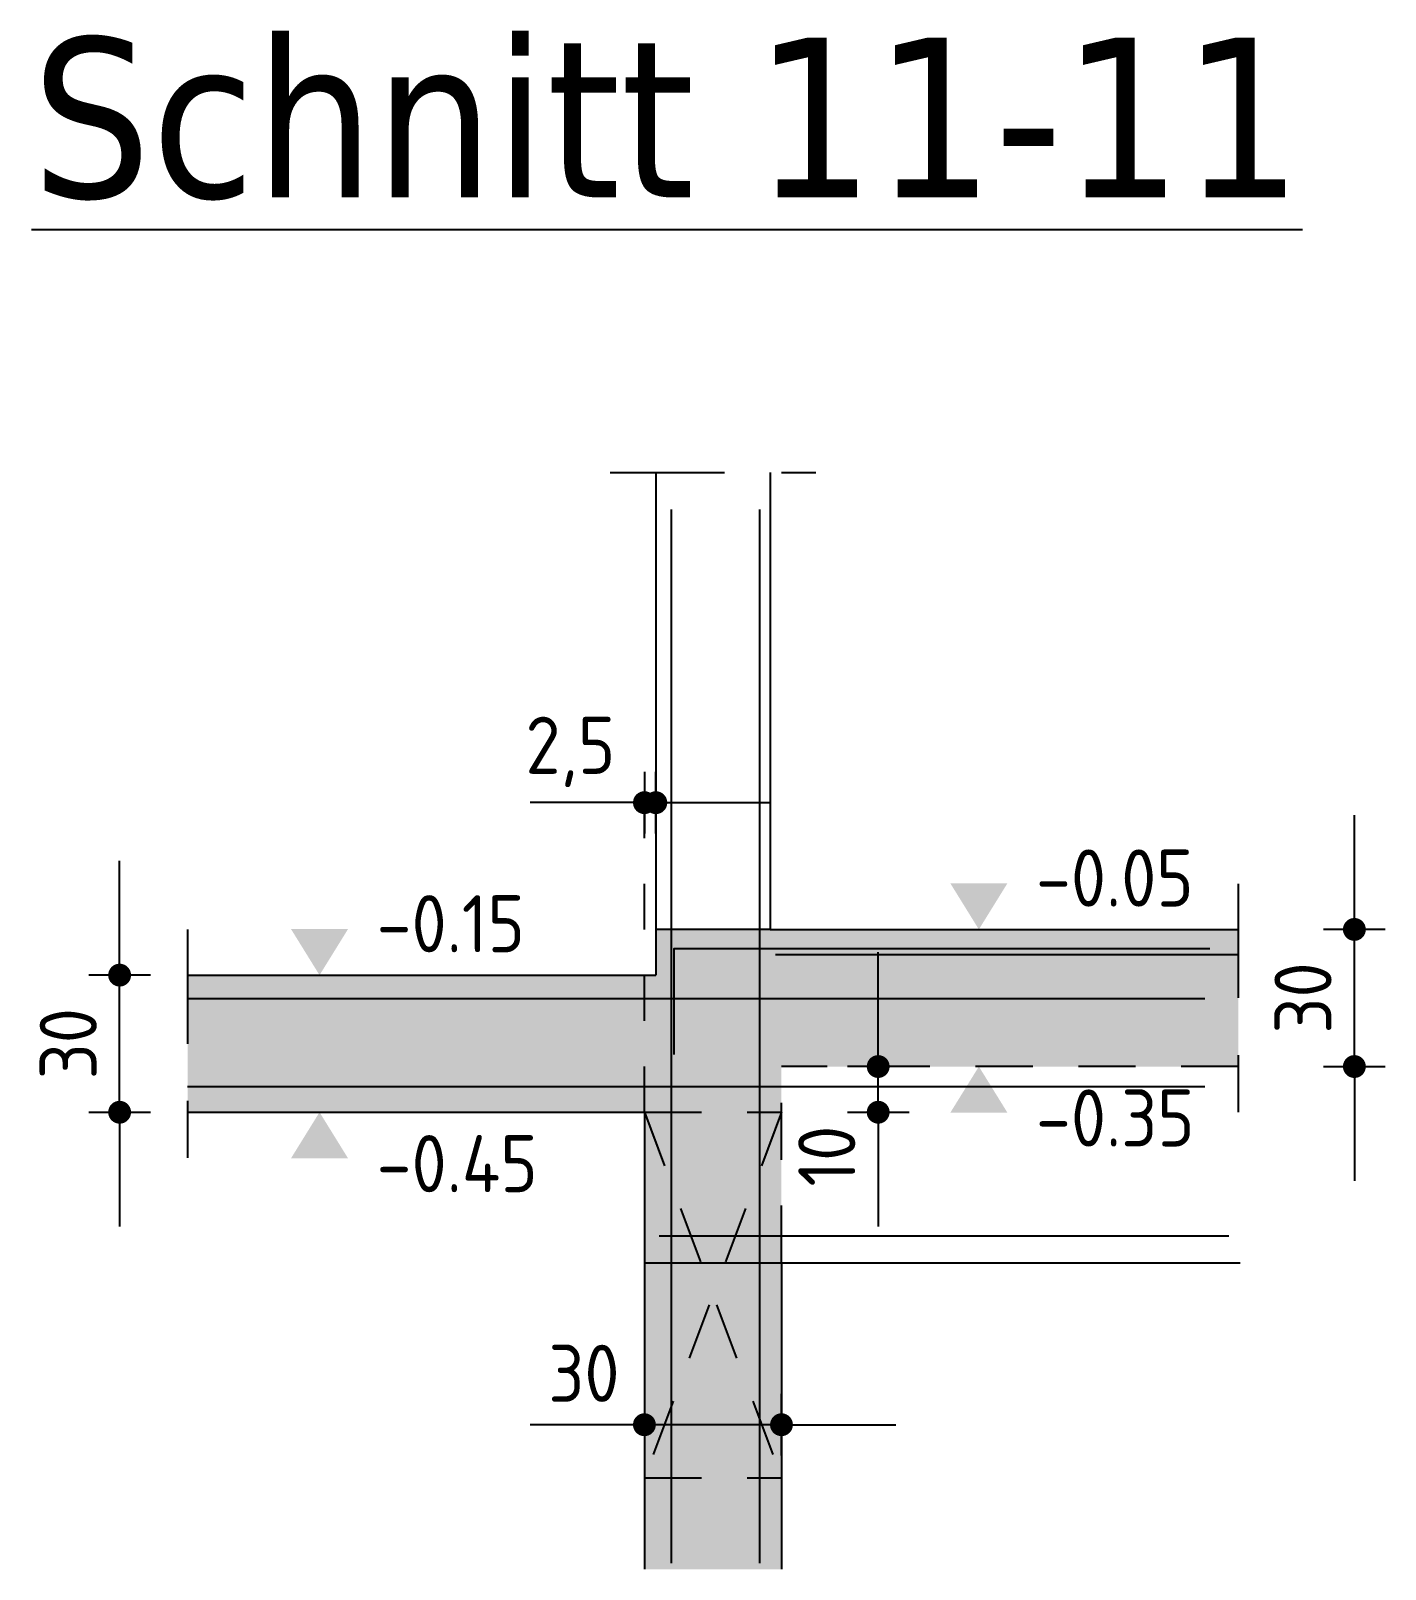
# Model space of a CAD drawing. Extents: x -4.3 to 79.3, y -6.3 to 34.2.
# Drawn here: x -4.267 to -1.302, y 23.428 to 26.794 of the extents above; entities that cross this region are included whole.
import ezdxf

# ---------------------------------------------------------------- set-up
doc = ezdxf.new("R2010")
doc.units = 0
doc.header["$LTSCALE"] = 0.5
for name, pattern in [('AUSGEZOGEN', [1000.01, 1000, 0.01]), ('DASHED', [0.75, 0.5, -0.25]), ('DOT', [0.175, 0.05, -0.125]), ('HIDDEN', [0.375, 0.25, -0.125]), ('VERDECKT', [0.375, 0.25, -0.125])]:
    doc.linetypes.add(name, pattern=pattern)
for name, color, linetype in [('AFU', 7, 'Continuous'), ('BETON', 7, 'Continuous'), ('grau_mittel', 7, 'Continuous'), ('HILFE', 7, 'Continuous'), ('koten', 7, 'Continuous'), ('MASSE', 7, 'Continuous'), ('RND', 7, 'Continuous'), ('TEXT', 7, 'Continuous'), ('VERDECKT', 7, 'Continuous')]:
    doc.layers.add(name, color=color, linetype=linetype)
doc.styles.add('helv', font='tahoma.ttf')
doc.styles.add('txt', font='isocp.shx')
doc.linetypes.add('AFU_50K', pattern='A,0.15,["/",Standard,S=0.2,R=0,X=-0.01,Y=-0.1],0.07,["/",Standard,S=0.2,R=0,X=-0.01,Y=-0.1],0.15', length=0.37)
doc.dimstyles.new('DOT_I', dxfattribs={"dimscale": 0.5, "dimtxt": 0.25, "dimasz": 0.25, "dimexe": 0.1, "dimexo": 0.3, "dimgap": 0.1, "dimtad": 1, "dimdec": 3, "dimzin": 3, "dimtxsty": 'txt', "dimblk": 'DOT', "dimblk1": 'DOT', "dimblk2": 'DOT', "dimsah": 1, "dimcen": 0.1, "dimse1": 1, "dimse2": 1, "dimazin": 0, "dimtfac": 1, "dimtdec": 4, "dimtix": 1, "dimtmove": 2, "dimatfit": 3, "dimfxl": 0, "dimtvp": 1, "dimtolj": 1, "dimtzin": 0, "dimarcsym": 0})

msp = doc.modelspace()

# ---------------------------------------------------------------- texts
at = {"layer": 'TEXT', "color": 5, "linetype": 'AUSGEZOGEN', "style": 'helv'}
msp.add_text('%%USchnitt 11-11', height=0.35, dxfattribs=at).set_placement((-4.2657, 26.4293))

# ---------------------------------------------------------------- blocks, each defined once
blk = doc.blocks.new('DOT')
at = {"layer": 'MASSE', "color": 7, "linetype": 'Continuous'}
for p, q in [((0, 0.54), (0, -0.54)), ((0, 0), (-1, 0))]:
    blk.add_line(p, q, dxfattribs=at)
at = {"layer": 'MASSE', "color": 7, "linetype": 'Continuous', "const_width": 0.2}
blk.add_lwpolyline([(-0.1, 0, 1), (0.1, 0, 1)], format="xyb", close=True, dxfattribs=at)
blk = doc.blocks.new('*D28')
at = {"layer": 'Defpoints', "color": 0, "linetype": 'AUSGEZOGEN', "transparency": 16777216}
for p in [(-1.37, 24.8276), (-1.37, 24.8276), (-1.37, 24.5276)]:
    blk.add_point(p, dxfattribs=at)
at = {"layer": 'MASSE', "color": 0, "linetype": 'AUSGEZOGEN', "lineweight": -2, "transparency": 16777216}
for p, q in [((-1.37, 24.9526), (-1.37, 25.0776)), ((-1.37, 24.5276), (-1.37, 24.8276)), ((-1.37, 24.4026), (-1.37, 24.2776))]:
    blk.add_line(p, q, dxfattribs=at)
at = {"layer": 'MASSE', "color": 0, "linetype": 'AUSGEZOGEN', "lineweight": -2, "transparency": 16777216, "xscale": 0.125, "yscale": 0.125, "zscale": 0.125}
for p, rotation in [((-1.37, 24.8276), 270), ((-1.37, 24.5276), 90)]:
    blk.add_blockref('DOT', p, dxfattribs=dict(at, rotation=rotation))
at = {"layer": 'MASSE', "color": 0, "linetype": 'AUSGEZOGEN', "transparency": 16777216, "insert": (-1.4825, 24.6776), "char_height": 0.125, "attachment_point": 5, "rotation": 90, "style": 'txt'}
blk.add_mtext('\\A1;30', dxfattribs=at)
blk = doc.blocks.new('*D29')
at = {"layer": 'Defpoints', "color": 0, "linetype": 'AUSGEZOGEN', "transparency": 16777216}
for p in [(-4.0729, 24.7276), (-4.0729, 24.7276), (-4.0729, 24.4276)]:
    blk.add_point(p, dxfattribs=at)
at = {"layer": 'MASSE', "color": 0, "linetype": 'AUSGEZOGEN', "lineweight": -2, "transparency": 16777216}
for p, q in [((-4.0729, 24.8526), (-4.0729, 24.9776)), ((-4.0729, 24.4276), (-4.0729, 24.7276)), ((-4.0729, 24.3026), (-4.0729, 24.1776))]:
    blk.add_line(p, q, dxfattribs=at)
at = {"layer": 'MASSE', "color": 0, "linetype": 'AUSGEZOGEN', "lineweight": -2, "transparency": 16777216, "xscale": 0.125, "yscale": 0.125, "zscale": 0.125}
for p, rotation in [((-4.0729, 24.7276), 270), ((-4.0729, 24.4276), 90)]:
    blk.add_blockref('DOT', p, dxfattribs=dict(at, rotation=rotation))
at = {"layer": 'MASSE', "color": 0, "linetype": 'AUSGEZOGEN', "transparency": 16777216, "insert": (-4.1854, 24.5776), "char_height": 0.125, "attachment_point": 5, "rotation": 90, "style": 'txt'}
blk.add_mtext('\\A1;30', dxfattribs=at)
blk = doc.blocks.new('okrd_o')
at = {"layer": 'koten', "color": 7, "linetype": 'Continuous'}
blk.add_solid([(-0.125, 0.2019), (0.125, 0.2019), (0, 0)], dxfattribs=at)
at = {"layer": 'koten', "style": 'txt'}
blk.add_attdef('OKRD', (0.25, 0.1), '', height=0.25, dxfattribs=at)
blk = doc.blocks.new('okrd_u')
at = {"layer": 'koten', "color": 7, "linetype": 'Continuous'}
blk.add_solid([(-0.125, -0.2019), (0.125, -0.2019), (0, 0)], dxfattribs=at)
at = {"layer": 'koten', "style": 'txt'}
blk.add_attdef('OKRD', (0.25, -0.35), '', height=0.25, dxfattribs=at)
blk = doc.blocks.new('*D30')
at = {"layer": 'Defpoints', "color": 0, "linetype": 'AUSGEZOGEN', "transparency": 16777216}
for p in [(-2.9241, 23.7438), (-2.9241, 23.7438), (-2.6241, 23.7438)]:
    blk.add_point(p, dxfattribs=at)
at = {"layer": 'MASSE', "color": 0, "linetype": 'AUSGEZOGEN', "lineweight": -2, "transparency": 16777216}
for p, q in [((-3.0491, 23.7438), (-3.1741, 23.7438)), ((-2.6241, 23.7438), (-2.9241, 23.7438)), ((-2.4991, 23.7438), (-2.3741, 23.7438))]:
    blk.add_line(p, q, dxfattribs=at)
at = {"layer": 'MASSE', "color": 0, "linetype": 'AUSGEZOGEN', "lineweight": -2, "transparency": 16777216, "xscale": 0.125, "yscale": 0.125, "zscale": 0.125}
blk.add_blockref('DOT', (-2.9241, 23.7438), dxfattribs=at)
at = {"layer": 'MASSE', "color": 0, "linetype": 'AUSGEZOGEN', "lineweight": -2, "transparency": 16777216, "xscale": 0.125, "yscale": 0.125, "zscale": 0.125, "rotation": 180}
blk.add_blockref('DOT', (-2.6241, 23.7438), dxfattribs=at)
at = {"layer": 'MASSE', "color": 0, "linetype": 'AUSGEZOGEN', "transparency": 16777216, "insert": (-3.0565, 23.8563), "char_height": 0.125, "attachment_point": 5, "style": 'txt'}
blk.add_mtext('\\A1;30', dxfattribs=at)
blk = doc.blocks.new('*D31')
at = {"layer": 'Defpoints', "color": 0, "linetype": 'AUSGEZOGEN', "transparency": 16777216}
for p in [(-2.9241, 25.105), (-2.9241, 25.105), (-2.8991, 25.105)]:
    blk.add_point(p, dxfattribs=at)
at = {"layer": 'MASSE', "color": 0, "linetype": 'AUSGEZOGEN', "lineweight": -2, "transparency": 16777216}
for p, q in [((-3.0491, 25.105), (-3.1741, 25.105)), ((-2.8991, 25.105), (-2.9241, 25.105)), ((-2.7741, 25.105), (-2.6491, 25.105))]:
    blk.add_line(p, q, dxfattribs=at)
at = {"layer": 'MASSE', "color": 0, "linetype": 'AUSGEZOGEN', "lineweight": -2, "transparency": 16777216, "xscale": 0.125, "yscale": 0.125, "zscale": 0.125}
blk.add_blockref('DOT', (-2.9241, 25.105), dxfattribs=at)
at = {"layer": 'MASSE', "color": 0, "linetype": 'AUSGEZOGEN', "lineweight": -2, "transparency": 16777216, "xscale": 0.125, "yscale": 0.125, "zscale": 0.125, "rotation": 180}
blk.add_blockref('DOT', (-2.8991, 25.105), dxfattribs=at)
at = {"layer": 'MASSE', "color": 0, "linetype": 'AUSGEZOGEN', "transparency": 16777216, "insert": (-3.0862, 25.216), "char_height": 0.125, "attachment_point": 5, "style": 'txt'}
blk.add_mtext('\\A1;2,5', dxfattribs=at)
blk = doc.blocks.new('*D32')
at = {"layer": 'Defpoints', "color": 0, "linetype": 'AUSGEZOGEN', "transparency": 16777216}
for p in [(-2.4124, 24.5276), (-2.4124, 24.5276), (-2.4124, 24.4276)]:
    blk.add_point(p, dxfattribs=at)
at = {"layer": 'MASSE', "color": 0, "linetype": 'AUSGEZOGEN', "lineweight": -2, "transparency": 16777216}
for p, q in [((-2.4124, 24.6526), (-2.4124, 24.7776)), ((-2.4124, 24.4276), (-2.4124, 24.5276)), ((-2.4124, 24.3026), (-2.4124, 24.1776))]:
    blk.add_line(p, q, dxfattribs=at)
at = {"layer": 'MASSE', "color": 0, "linetype": 'AUSGEZOGEN', "lineweight": -2, "transparency": 16777216, "xscale": 0.125, "yscale": 0.125, "zscale": 0.125}
for p, rotation in [((-2.4124, 24.5276), 270), ((-2.4124, 24.4276), 90)]:
    blk.add_blockref('DOT', p, dxfattribs=dict(at, rotation=rotation))
at = {"layer": 'MASSE', "color": 0, "linetype": 'AUSGEZOGEN', "transparency": 16777216, "insert": (-2.5249, 24.3315), "char_height": 0.125, "attachment_point": 5, "rotation": 90, "style": 'txt'}
blk.add_mtext('\\A1;10', dxfattribs=at)

# ---------------------------------------------------------------- dimensions: what is measured, and where the dimension line sits
at = {"layer": 'MASSE', "color": 7, "linetype": 'AUSGEZOGEN'}
for base, p1, p2, override, picture, middle in [((-2.9241, 25.105), (-2.8991, 25.105), (-2.9241, 25.105), {"dimdec": 1, "dimlfac": 100}, '*D31', (-3.0862, 25.216)), ((-2.9241, 23.7438), (-2.6241, 23.7438), (-2.9241, 23.7438), {"dimdec": 0, "dimlfac": 100}, '*D30', (-3.0565, 23.8563))]:
    dim = msp.add_linear_dim(base=base, p1=p1, p2=p2, dimstyle='DOT_I', override=override, dxfattribs=at)
    dim.commit()
    dim.dimension.update_dxf_attribs({"geometry": picture, "text_midpoint": middle, "dimtype": 160})
for base, p1, p2, picture, middle in [((-1.37, 24.8276), (-1.37, 24.5276), (-1.37, 24.8276), '*D28', (-1.4825, 24.6776)), ((-4.0729, 24.7276), (-4.0729, 24.4276), (-4.0729, 24.7276), '*D29', (-4.1854, 24.5776))]:
    dim = msp.add_linear_dim(base=base, p1=p1, p2=p2, angle=90, dimstyle='DOT_I', override={"dimdec": 0, "dimlfac": 100}, dxfattribs=at)
    dim.commit()
    dim.dimension.update_dxf_attribs({"geometry": picture, "text_midpoint": middle})
dim = msp.add_linear_dim(base=(-2.4124, 24.5276), p1=(-2.4124, 24.4276), p2=(-2.4124, 24.5276), angle=90, dimstyle='DOT_I', override={"dimdec": 0, "dimlfac": 100}, dxfattribs=at)
dim.commit()
dim.dimension.update_dxf_attribs({"geometry": '*D32', "text_midpoint": (-2.5249, 24.3315), "dimtype": 160})

# ---------------------------------------------------------------- hatches: boundary and pattern name
at = {"layer": 'grau_mittel'}
h = msp.add_hatch(color=61, dxfattribs=at)
h.paths.add_polyline_path([(-2.6241, 24.4276), (-2.9241, 24.4276), (-2.9241, 23.4276), (-2.6241, 23.4276)])
h.paths.add_polyline_path([(-2.8991, 24.7276), (-3.9241, 24.7276), (-3.9241, 24.4276), (-2.9241, 24.4276), (-2.6241, 24.4276), (-2.6241, 24.5276), (-1.6241, 24.5276), (-1.6241, 24.8276), (-2.8991, 24.8276)])

# ---------------------------------------------------------------- linework, layer by layer
at = {"layer": 'AFU', "color": 8, "linetype": 'AFU_50K'}
for p, q in [((-2.6491, 24.8276), (-2.8991, 24.8276)), ((-2.9241, 24.0983), (-2.6241, 24.0983))]:
    msp.add_line(p, q, dxfattribs=at)
at = {"layer": 'BETON', "color": 6, "linetype": 'AUSGEZOGEN'}
for p, q in [((-2.8991, 25.8276), (-2.8991, 24.7276)), ((-2.6491, 25.8276), (-2.6491, 24.8276)), ((-2.6491, 24.8276), (-1.6241, 24.8276)), ((-3.9241, 24.7276), (-2.8991, 24.7276)), ((-3.9241, 24.4276), (-2.9241, 24.4276)), ((-2.9241, 24.4276), (-2.9241, 23.4276)), ((-2.6241, 24.0983), (-2.6241, 23.4276)), ((-2.6241, 24.0983), (-1.6198, 24.0983))]:
    msp.add_line(p, q, dxfattribs=at)
at = {"layer": 'HILFE', "color": 102, "linetype": 'DASHED'}
for p, q in [((-2.9991, 25.8276), (-2.5491, 25.8276)), ((-1.6241, 24.9276), (-1.6241, 24.4276)), ((-3.9241, 24.8276), (-3.9241, 24.3276))]:
    msp.add_line(p, q, dxfattribs=at)
at = {"layer": 'HILFE', "color": 102, "linetype": 'DOT'}
msp.add_line((-2.9241, 24.4276), (-2.9241, 25.105), dxfattribs=at)
at = {"layer": 'RND', "color": 1, "linetype": 'AUSGEZOGEN'}
for points in [[(-2.8647, 23.4407), (-2.8647, 25.7467)], [(-2.6713, 23.4407), (-2.6713, 25.7467)], [(-1.6865, 24.7852), (-2.8599, 24.7852)], [(-1.6865, 24.7852), (-2.8599, 24.7852), (-2.8599, 24.5541)], [(-2.6372, 24.7726), (-1.6241, 24.7726)], [(-3.9241, 24.6766), (-1.6974, 24.6766)], [(-3.9241, 24.4838), (-1.6974, 24.4838)], [(-1.6446, 24.1565), (-2.8919, 24.1565)]]:
    msp.add_lwpolyline(points, dxfattribs=at)
at = {"layer": 'VERDECKT', "color": 7, "linetype": 'VERDECKT'}
msp.add_line((-1.6241, 24.5276), (-2.6241, 24.5276), dxfattribs=at)
at = {"layer": 'VERDECKT', "color": 7, "linetype": 'HIDDEN'}
for p, q in [((-2.6241, 24.0983), (-2.6241, 24.5276)), ((-2.9241, 24.4276), (-2.6241, 24.4276)), ((-2.6241, 24.4276), (-2.9241, 23.6276)), ((-2.9241, 24.4276), (-2.6241, 23.6276)), ((-2.9241, 23.6276), (-2.6241, 23.6276))]:
    msp.add_line(p, q, dxfattribs=at)

# ---------------------------------------------------------------- block references
at = {"layer": 'koten', "color": 7, "linetype": 'DASHED', "xscale": 0.5, "yscale": 0.5, "zscale": 0.5}
for p, values in [((-2.192, 24.8276), {'OKRD': '-0.05'}), ((-3.6353, 24.7276), {'OKRD': '-0.15'})]:
    msp.add_blockref('okrd_o', p, dxfattribs=at).add_auto_attribs(values)
at = {"layer": 'koten', "color": 7, "linetype": 'AUSGEZOGEN', "xscale": 0.5, "yscale": 0.5, "zscale": 0.5}
for p, values in [((-2.192, 24.5276), {'OKRD': '-0.35'}), ((-3.6353, 24.4276), {'OKRD': '-0.45'})]:
    msp.add_blockref('okrd_u', p, dxfattribs=at).add_auto_attribs(values)

msp.set_redraw_order([(e.dxf.handle, doc.entitydb.next_handle()) for e in msp.query("TEXT MTEXT ATTDEF DIMENSION ARC_DIMENSION")])  # texts and dimensions are drawn at this point

doc.saveas('drawing.dxf')
